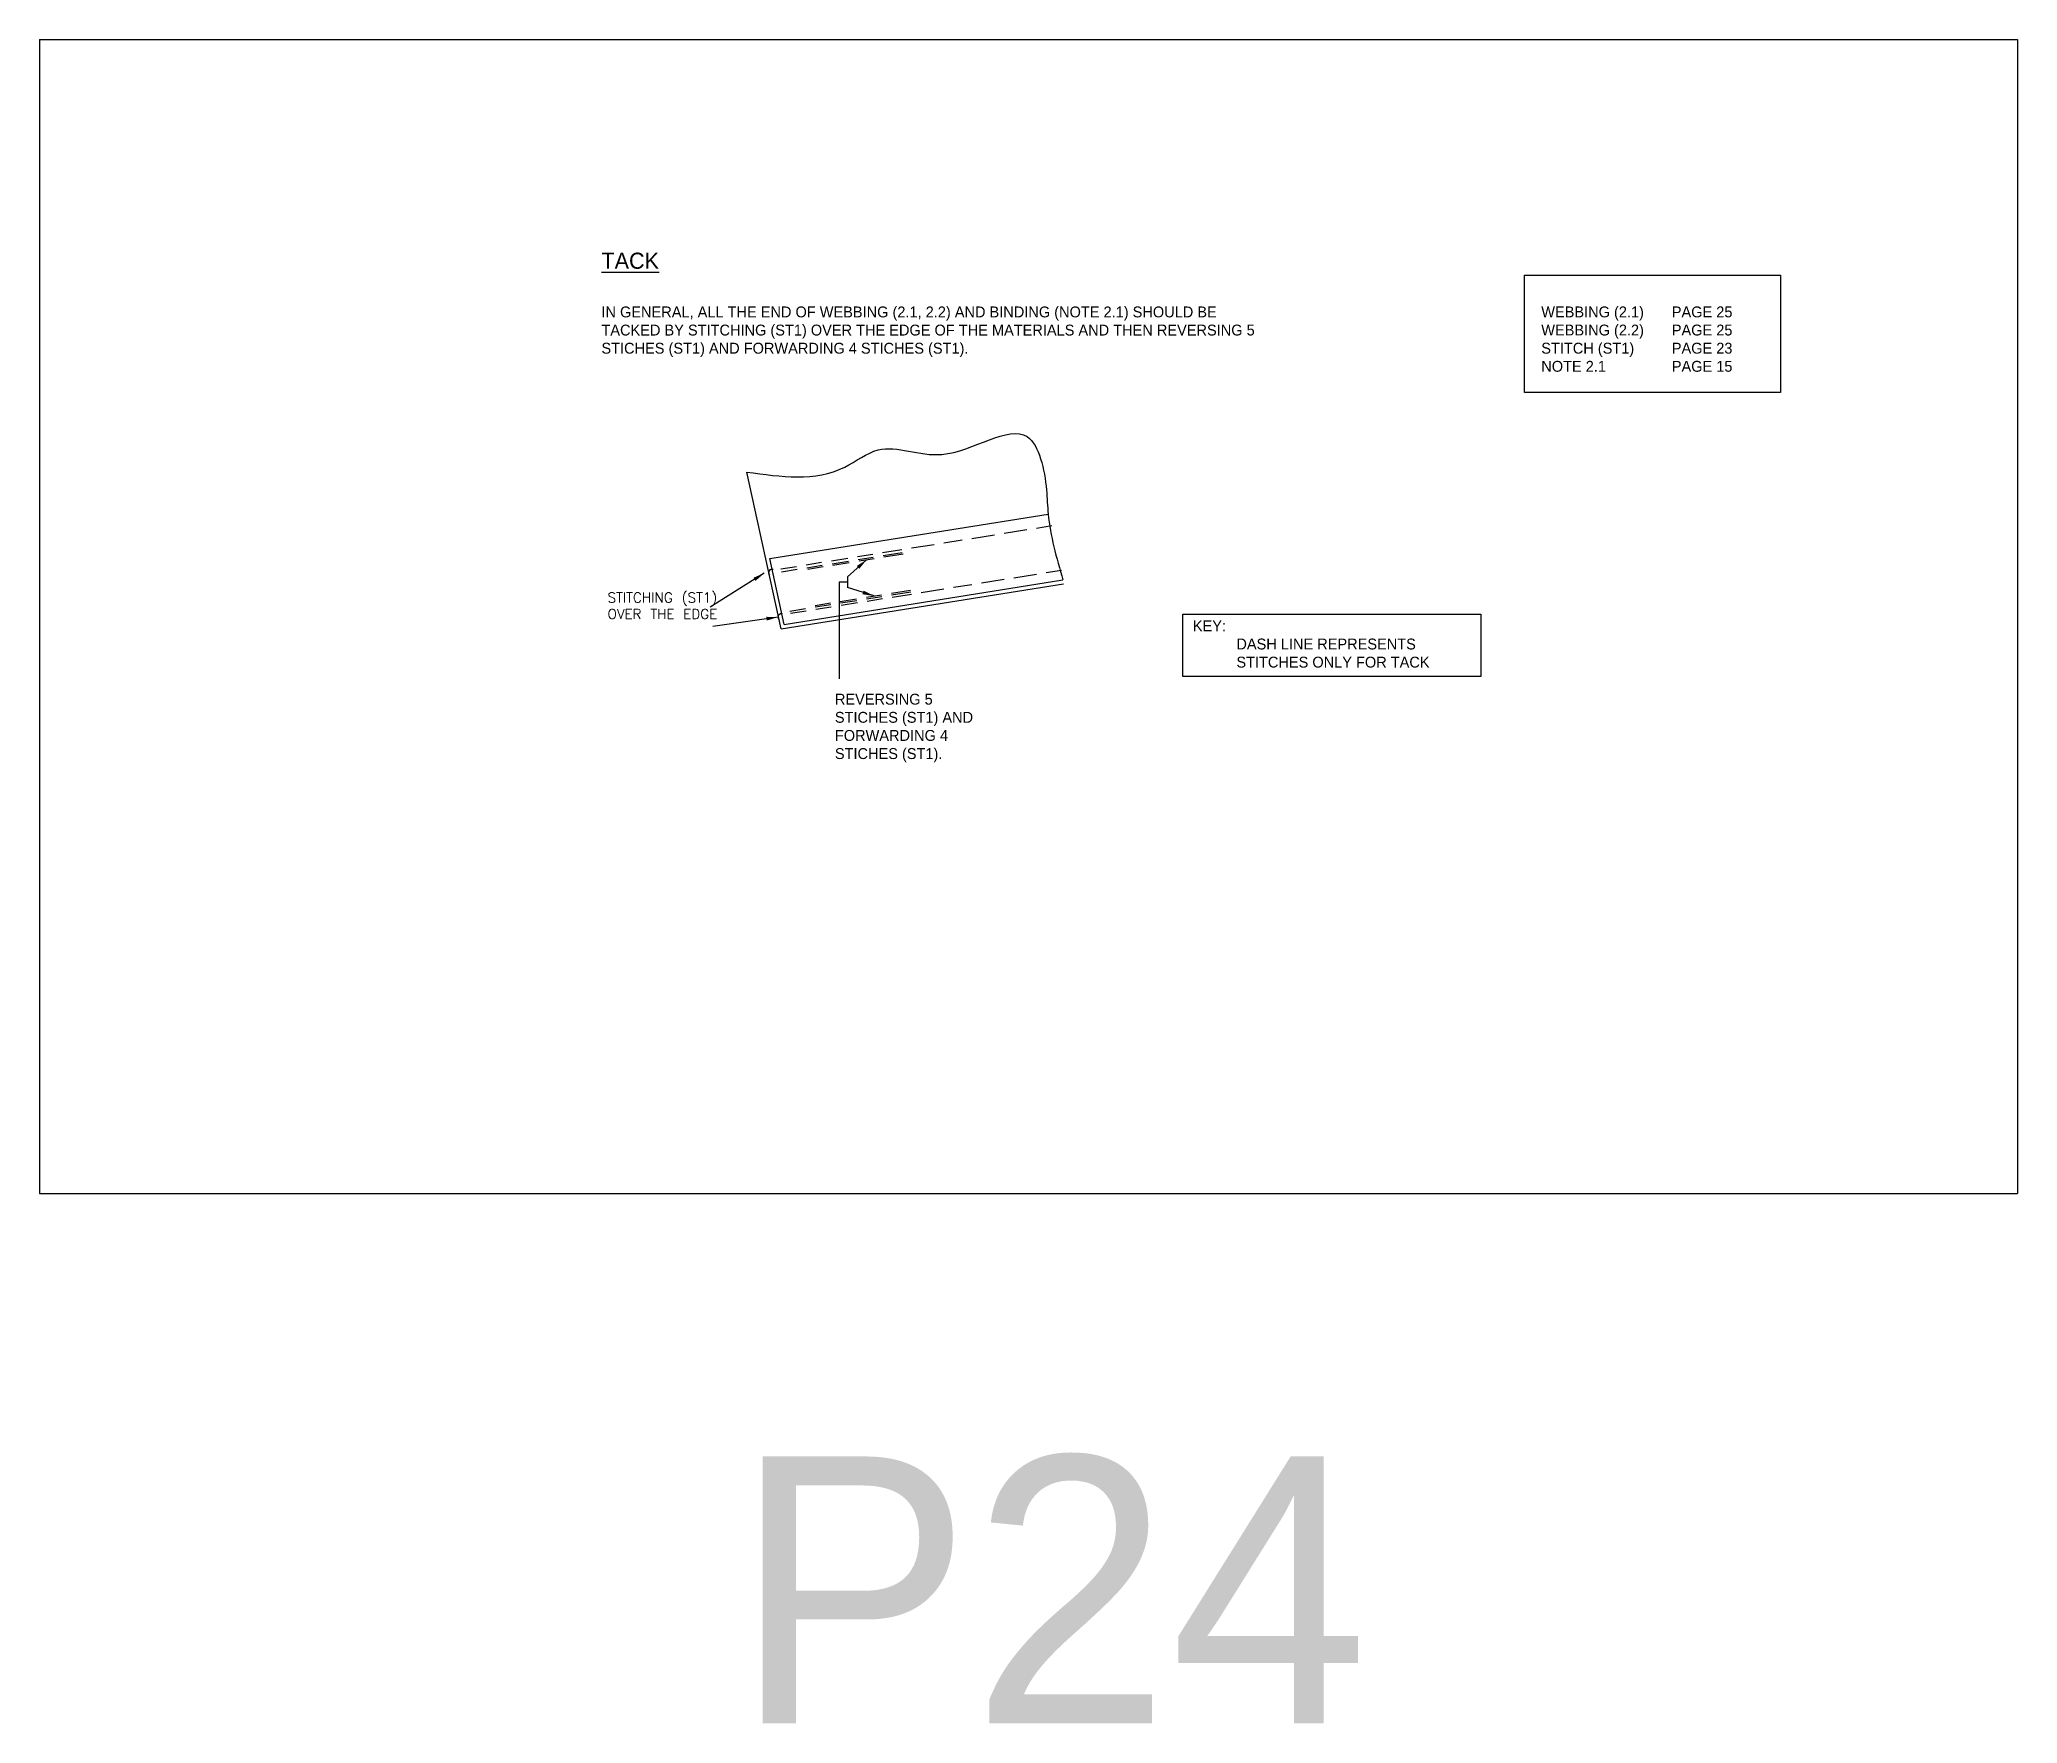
# Model space of a CAD drawing. Header units: inches. Extents: x 1631 to 16634, y 11819 to 13981.
# Drawn here: x 10031 to 10631, y 11835 to 12346 of the extents above; entities that cross this region are included whole.
import ezdxf

# ---------------------------------------------------------------- set-up
doc = ezdxf.new("R2010")
doc.units = ezdxf.units.IN
doc.header["$MEASUREMENT"] = 0
for name, color, linetype in [('DIMENSION', 7, 'Continuous'), ('Object', 7, 'Continuous'), ('TEXT', 7, 'Continuous'), ('Title Block', 7, 'Continuous')]:
    doc.layers.add(name, color=color, linetype=linetype)
doc.dimstyles.get("Standard").update_dxf_attribs({"dimtxt": 2.5, "dimasz": 3.5, "dimexe": 0.18, "dimexo": 0.0625, "dimgap": 0.09, "dimtad": 0, "dimtih": 1, "dimtoh": 1, "dimdec": 4, "dimzin": 0, "dimdsep": 46, "dimlunit": 3, "dimtxsty": 'Standard', "dimcen": 0.09, "dimadec": 0, "dimazin": 0, "dimtfac": 1, "dimtdec": 4, "dimtofl": 0, "dimtmove": 0, "dimatfit": 3, "dimfxl": 0, "dimtolj": 1, "dimtzin": 0, "dimarcsym": 0})

msp = doc.modelspace()

# ---------------------------------------------------------------- texts
at = {"layer": 'TEXT'}
msp.add_text('P24', height=80.977854, dxfattribs=at).set_placement((10241.89677, 11834.87703))
at = {"layer": 'TEXT', "attachment_point": 1}
for s, insert, char_height, width in [('{\\H1.633x;\\LTACK\\P\\l\\P\\H0.6738x;IN GENERAL, ALL THE END OF WEBBING (2.1, 2.2) AND BINDING (NOTE 2.1) SHOULD BE TACKED BY STITCHING (ST1) OVER THE EDGE OF THE MATERIALS AND THEN REVERSING 5 STICHES (ST1) AND FORWARDING 4 STICHES (ST1).}', (10201.8633, 12280.99404), 3, 199.1939596), ('\\PWEBBING (2.1)^IPAGE 25\\PWEBBING (2.2)^IPAGE 25\\PSTITCH (ST1)^IPAGE 23\\PNOTE 2.1^I^IPAGE 15', (10486.96542, 12270.16658), 3.3, 210.3834797), ('{\\Ftxt.shx|c1;STITCHING (ST1) OVER THE EDGE}', (10203.73088, 12177.88518), 3, 38.6058429), ('KEY:\\P^IDASH LINE REPRESENTS ^ISTITCHES ONLY FOR TACK', (10381.28203, 12169.43967), 3.3, 94.7229766), ('{\\H1.1x;REVERSING 5 STICHES (ST1) AND FORWARDING 4 STICHES (ST1).}', (10272.68375, 12147.20407), 3, 46.0152287)]:
    msp.add_mtext(s, dxfattribs=dict(at, insert=insert, char_height=char_height, width=width))

# ---------------------------------------------------------------- linework, layer by layer
at = {"layer": 'DIMENSION'}
msp.add_lwpolyline([(10378.18529, 12171.33488), (10468.59071, 12171.33488), (10468.59071, 12152.4764), (10378.18529, 12152.4764)], close=True, dxfattribs=at)
at = {"layer": 'Object'}
for p, q in [((10256.33802, 12166.8885), (10245.99399, 12214.44858)), ((10252.92081, 12188.24663), (10337.37533, 12201.71884)), ((10333.85345, 12197.4638), (10338.45544, 12198.19792)), ((10295.91106, 12191.41122), (10302.79366, 12192.50914)), ((10305.75616, 12192.98172), (10311.2825, 12193.86328)), ((10314.24046, 12194.33514), (10321.0744, 12195.42529)), ((10324.03687, 12195.89786), (10330.89094, 12196.99122)), ((10257.26946, 12168.25226), (10252.92081, 12188.24663)), ((10263.96315, 12186.31488), (10268.65924, 12187.06401)), ((10264.15682, 12185.42441), (10268.85291, 12186.17353)), ((10271.62117, 12187.53649), (10276.57496, 12188.32672)), ((10271.81484, 12186.64602), (10276.76864, 12187.43625)), ((10272.09288, 12186.22932), (10277.04668, 12187.01955)), ((10279.53738, 12188.79929), (10284.1474, 12189.53468)), ((10279.73105, 12187.90881), (10284.34107, 12188.6442)), ((10280.0091, 12187.49212), (10284.61912, 12188.22751)), ((10287.10925, 12190.00716), (10292.94874, 12190.93867)), ((10287.30292, 12189.11668), (10293.14241, 12190.0482)), ((10287.58096, 12188.69998), (10293.42046, 12189.6315)), ((10256.2707, 12185.08778), (10261.00097, 12185.84236)), ((10256.33802, 12166.8885), (10342.05082, 12180.56143)), ((10256.46437, 12184.19731), (10261.19464, 12184.95188)), ((10257.26946, 12168.25226), (10341.86178, 12181.74645)), ((10264.43487, 12185.00771), (10269.13096, 12185.75683)), ((10276.52151, 12181.07253), (10274.01464, 12181.07253)), ((10274.01464, 12181.07253), (10274.01464, 12151.72028)), ((10276.52151, 12182.6748), (10276.52151, 12179.47026)), ((10308.68992, 12179.49279), (10314.21626, 12180.37435)), ((10317.17422, 12180.84621), (10324.00816, 12181.93636)), ((10326.97063, 12182.40894), (10333.8247, 12183.5023)), ((10336.78721, 12183.97488), (10341.3892, 12184.70899)), ((10266.67617, 12174.00744), (10271.37226, 12174.75657)), ((10266.74568, 12173.5213), (10271.44177, 12174.27042)), ((10274.33419, 12175.22905), (10279.28799, 12176.01928)), ((10274.40369, 12174.74291), (10279.35749, 12175.53314)), ((10274.55493, 12174.04757), (10279.50872, 12174.8378)), ((10282.2504, 12176.49185), (10286.86042, 12177.22724)), ((10282.31991, 12176.00571), (10286.92993, 12176.7411)), ((10282.47114, 12175.31036), (10287.08116, 12176.04576)), ((10289.82227, 12177.69972), (10295.66176, 12178.63123)), ((10289.89177, 12177.21357), (10295.73127, 12178.14509)), ((10290.043, 12176.51823), (10295.8825, 12177.44975)), ((10298.84482, 12177.9223), (10305.72742, 12179.02021)), ((10259.05322, 12172.2942), (10263.78349, 12173.04877)), ((10259.20446, 12171.59886), (10263.93473, 12172.35343)), ((10266.89691, 12172.82596), (10271.593, 12173.57508))]:
    msp.add_line(p, q, dxfattribs=at)
for centre in [(10253.55766, 12183.95022), (10256.40859, 12170.46091)]:
    msp.add_arc(centre, 0.9795, 65.66533086, 224.54221967, dxfattribs=at)
msp.add_spline([(10245.99399, 12214.44858), (10275.67038, 12215.96794), (10285.79319, 12221.13718), (10305.13899, 12219.78868), (10331.00842, 12225.18265), (10336.85714, 12209.00073), (10337.37533, 12201.71884), (10341.86178, 12181.74645)], degree=3, dxfattribs=at)
at = {"layer": 'TEXT'}
for p, q in [((10031.41637, 12345.62554), (10031.41637, 11995.62554)), ((10031.41637, 12345.62554), (10631.41637, 12345.62554)), ((10031.41637, 12345.62554), (10031.41637, 11995.62554)), ((10631.41637, 12345.62554), (10631.41637, 11995.62554)), ((10631.41637, 12345.62554), (10631.41637, 11995.62554)), ((10031.41637, 11995.62554), (10631.41637, 11995.62554))]:
    msp.add_line(p, q, dxfattribs=at)
at = {"layer": 'Title Block'}
msp.add_lwpolyline([(10481.88189, 12274.19535), (10559.49066, 12274.19535), (10559.49066, 12238.60522), (10481.88189, 12238.60522)], close=True, dxfattribs=at)

msp.set_redraw_order([(e.dxf.handle, doc.entitydb.next_handle()) for e in msp.query("TEXT MTEXT ATTDEF DIMENSION ARC_DIMENSION")])  # texts and dimensions are drawn at this point

# ---------------------------------------------------------------- leaders
at = {"layer": 'Object'}
for points in [[(10282.31411, 12187.85981), (10276.52151, 12182.6748)], [(10251.26326, 12183.77024), (10234.84564, 12173.4859)], [(10284.55541, 12176.85955), (10276.52151, 12179.47026)], [(10255.42909, 12170.46091), (10235.62741, 12167.62773)]]:
    msp.add_leader(points, dimstyle='Standard', override={"dimgap": 0.09, "dimtad": 0}, dxfattribs=at)

doc.saveas('drawing.dxf')
